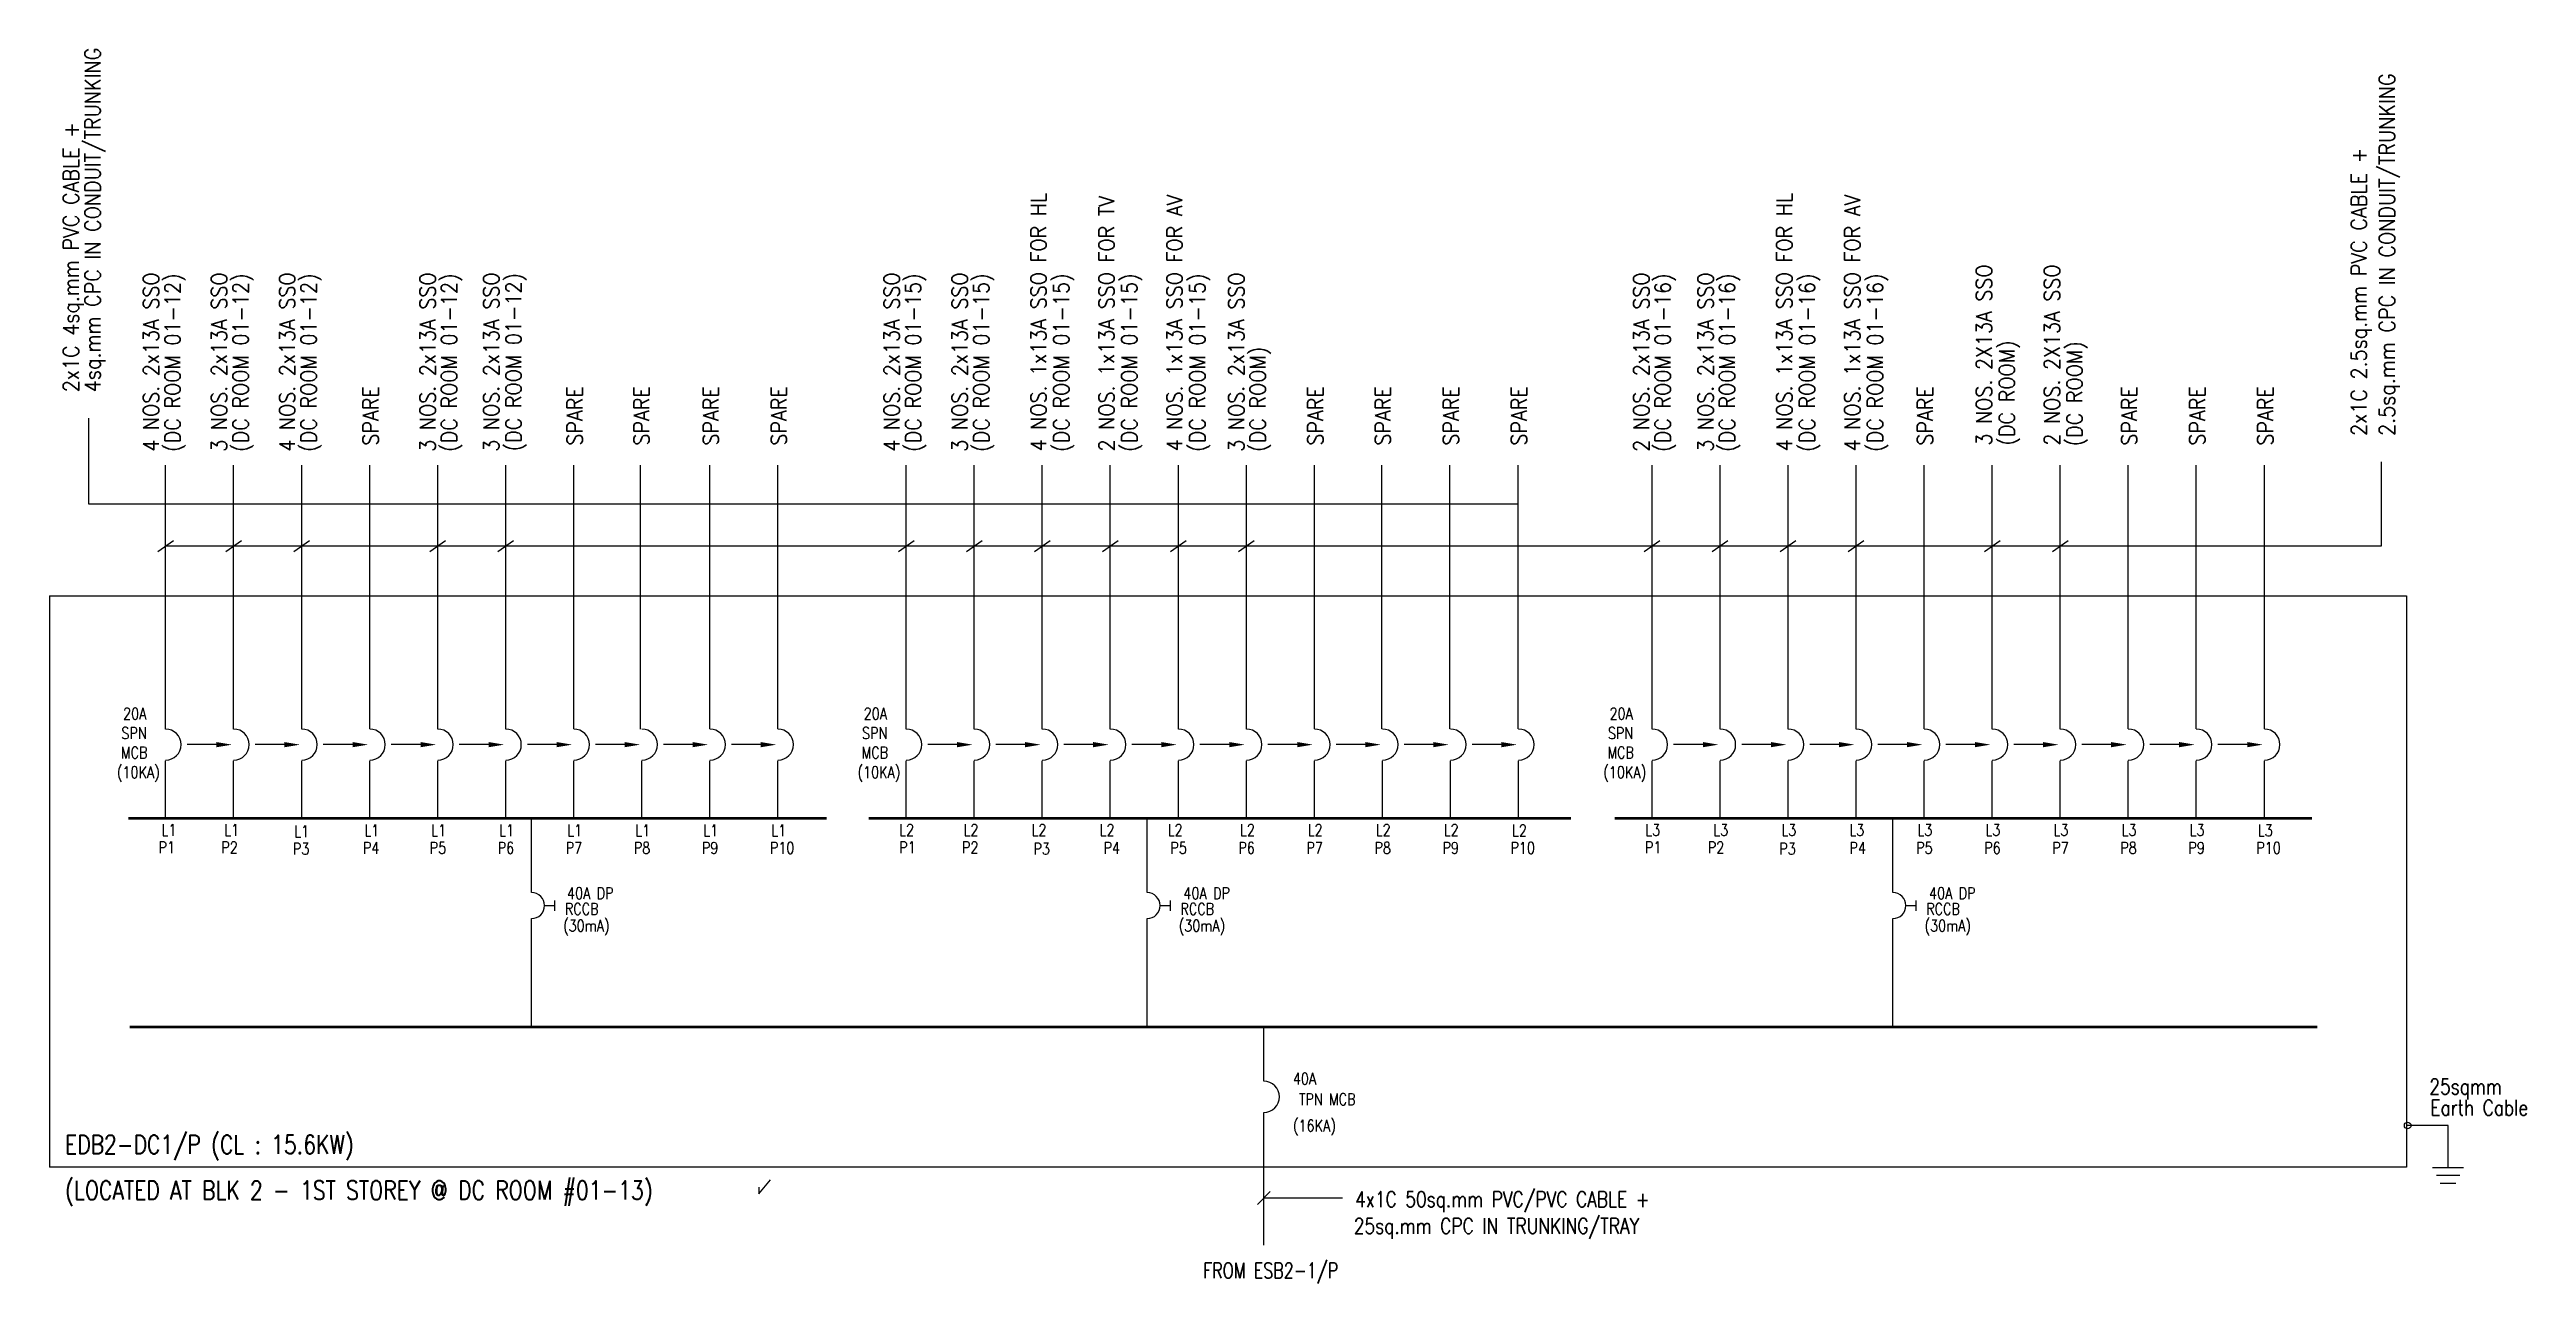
# Model space of a CAD drawing. Header units: millimetres. Extents: x 624049 to 847333, y 256790 to 538574.
# Drawn here: x 660544 to 708294, y 391305 to 415102 of the extents above; entities that cross this region are included whole.
import ezdxf
from ezdxf.enums import TextEntityAlignment as Align

# ---------------------------------------------------------------- set-up
doc = ezdxf.new("R2010")
doc.units = ezdxf.units.MM
doc.header["$LTSCALE"] = 0.01
doc.linetypes.add('DASHED', pattern=[19.05, 12.7, -6.35])
doc.linetypes.add('{ -E- }', pattern=[0])
doc.layers.add('E-_ELEC----_E-', color=3, linetype='Continuous')
doc.styles.add('100', font='romans.shx', dxfattribs={"width": 0.8, "height": 250})
doc.styles.add('A2', font='SIMPLEX.shx', dxfattribs={"width": 0.95, "height": 190})
doc.styles.add('PwNote', font='Romans.shx', dxfattribs={"width": 0.75, "bigfont": 'Special.shx'})
doc.styles.add('ROMANS', font='romans', dxfattribs={"width": 0.75})

msp = doc.modelspace()

# ---------------------------------------------------------------- texts
at = {"ltscale": 1.5, "style": 'A2', "width": 0.9}
for s, p in [('4sq.mm CPC IN CONDUIT/TRUNKING', (661524, 408494)), ('2.5sq.mm CPC IN CONDUIT/TRUNKING', (705755, 407652)), ('2x1C 4sq.mm PVC CABLE +', (661106, 408494)), ('2x1C 2.5sq.mm PVC CABLE +', (705213, 407652))]:
    msp.add_text(s, height=300, rotation=90, dxfattribs=at).set_placement(p)
for s, rotation, style, width, p in [('4 NOS. 1x13A SSO FOR HL', 90, 'A2', 0.9, (679759, 407350)), ('2 NOS. 1x13A SSO FOR TV', 90, 'A2', 0.9, (681071, 407350)), ('4 NOS. 1x13A SSO FOR AV', 90, 'A2', 0.9, (682382, 407350)), ('4 NOS. 1x13A SSO FOR HL', 90, 'A2', 0.9, (694137, 407350)), ('4 NOS. 1x13A SSO FOR AV', 90, 'A2', 0.9, (695449, 407350)), ('4 NOS. 2x13A SSO', 90, 'A2', 0.9, (662652, 407344)), ('(DC ROOM 01-12)', 90, 'A2', 0.9, (663065, 407344)), ('3 NOS. 2x13A SSO', 90, 'A2', 0.9, (663963, 407344)), ('(DC ROOM 01-12)', 90, 'A2', 0.9, (664377, 407344)), ('4 NOS. 2x13A SSO', 90, 'A2', 0.9, (665275, 407344)), ('(DC ROOM 01-12)', 90, 'A2', 0.9, (665688, 407344)), ('3 NOS. 2x13A SSO', 90, 'A2', 0.9, (667983, 407344)), ('(DC ROOM 01-12)', 90, 'A2', 0.9, (668397, 407344)), ('3 NOS. 2x13A SSO', 90, 'A2', 0.9, (669210, 407344)), ('(DC ROOM 01-12)', 90, 'A2', 0.9, (669638, 407353)), ('4 NOS. 2x13A SSO', 90, 'A2', 0.9, (676930, 407344)), ('(DC ROOM 01-15)', 90, 'A2', 0.9, (677343, 407344)), ('3 NOS. 2x13A SSO', 90, 'A2', 0.9, (678241, 407344)), ('(DC ROOM 01-15)', 90, 'A2', 0.9, (678655, 407344)), ('(DC ROOM 01-15)', 90, 'A2', 0.9, (680198, 407344)), ('(DC ROOM 01-15)', 90, 'A2', 0.9, (681509, 407344)), ('(DC ROOM 01-15)', 90, 'A2', 0.9, (682821, 407344)), ('3 NOS. 2x13A SSO', 90, 'A2', 0.9, (683573, 407344)), ('2 NOS. 2x13A SSO', 90, 'A2', 0.9, (691380, 407344)), ('(DC ROOM 01-16)', 90, 'A2', 0.9, (691793, 407344)), ('3 NOS. 2x13A SSO', 90, 'A2', 0.9, (692619, 407344)), ('(DC ROOM 01-16)', 90, 'A2', 0.9, (693033, 407344)), ('(DC ROOM 01-16)', 90, 'A2', 0.9, (694576, 407344)), ('(DC ROOM 01-16)', 90, 'A2', 0.9, (695887, 407344)), ('3 NOS. 2X13A SSO ', 90, 'A2', 0.9, (697986, 407463)), ('2 NOS. 2X13A SSO ', 90, 'A2', 0.9, (699298, 407463)), ('(DC ROOM)', 90, 'A2', 0.9, (683986, 407344)), ('(DC ROOM)', 90, 'A2', 0.9, (698427, 407465)), ('(DC ROOM)', 90, 'A2', 0.9, (699732, 407449)), ('SPARE', 90, 'A2', 0.9, (666884, 407463)), ('SPARE', 90, 'A2', 0.9, (670819, 407463)), ('SPARE', 90, 'A2', 0.9, (672105, 407464)), ('SPARE', 90, 'A2', 0.9, (673442, 407463)), ('SPARE', 90, 'A2', 0.9, (674754, 407463)), ('SPARE', 90, 'A2', 0.9, (685097, 407463)), ('SPARE', 90, 'A2', 0.9, (686398, 407463)), ('SPARE', 90, 'A2', 0.9, (687710, 407463)), ('SPARE', 90, 'A2', 0.9, (689022, 407463)), ('SPARE', 90, 'A2', 0.9, (696851, 407463)), ('SPARE', 90, 'A2', 0.9, (700786, 407463)), ('SPARE', 90, 'A2', 0.9, (702098, 407463)), ('SPARE', 90, 'A2', 0.9, (703410, 407463)), ('4x1C 50sq.mm PVC/PVC CABLE +', 360, 'PwNote', 0.8, (685714, 392779)), ('25sq.mm CPC IN TRUNKING/TRAY', 360, 'PwNote', 0.8, (685688, 392264))]:
    msp.add_text(s, height=300, rotation=rotation, dxfattribs=dict(style=style, width=width)).set_placement(p)
for s, height, style, width, p in [('20A', 225, '100', 0.8, (661962, 402181)), ('20A', 225, '100', 0.8, (676240, 402181)), ('20A', 225, '100', 0.8, (690618, 402181)), ('MCB', 225, '100', 0.8, (661921, 401431)), ('SPN', 225, '100', 0.8, (661930, 401806)), ('MCB', 225, '100', 0.8, (676199, 401431)), ('SPN', 225, '100', 0.8, (676208, 401806)), ('MCB', 225, '100', 0.8, (690577, 401431)), ('SPN', 225, '100', 0.8, (690586, 401806)), ('(10KA)', 225, '100', 0.8, (661842, 401052)), ('(10KA)', 225, '100', 0.8, (676120, 401052)), ('(10KA)', 225, '100', 0.8, (690498, 401052)), ('L1', 225, '100', 0.8, (662703, 399937)), ('L1', 225, '100', 0.8, (663913, 399937)), ('L1', 225, '100', 0.8, (666615, 399929)), ('L1', 225, '100', 0.8, (667902, 399929)), ('L1', 225, '100', 0.8, (669213, 399929)), ('L1', 225, '100', 0.8, (670525, 399929)), ('L1', 225, '100', 0.8, (671837, 399929)), ('L1', 225, '100', 0.8, (673148, 399929)), ('L1', 225, '100', 0.8, (674460, 399929)), ('L2', 225, '100', 0.8, (676925, 399937)), ('L2', 225, '100', 0.8, (678166, 399937)), ('L2', 225, '100', 0.8, (679477, 399937)), ('L2', 225, '100', 0.8, (680789, 399937)), ('L2', 225, '100', 0.8, (682101, 399937)), ('L2', 225, '100', 0.8, (683495, 399937)), ('L2', 225, '100', 0.8, (684800, 399937)), ('L2', 225, '100', 0.8, (686112, 399937)), ('L2', 225, '100', 0.8, (687423, 399937)), ('L2', 225, '100', 0.8, (688738, 399929)), ('L3', 225, '100', 0.8, (691308, 399937)), ('L3', 225, '100', 0.8, (692620, 399937)), ('L3', 225, '100', 0.8, (693932, 399937)), ('L3', 225, '100', 0.8, (695243, 399937)), ('L3', 225, '100', 0.8, (696555, 399937)), ('L3', 225, '100', 0.8, (697867, 399937)), ('L3', 225, '100', 0.8, (699178, 399937)), ('L3', 225, '100', 0.8, (700490, 399937)), ('L3', 225, '100', 0.8, (701801, 399937)), ('L3', 225, '100', 0.8, (703116, 399929)), ('P1', 225, '100', 0.8, (662646, 399601)), ('P2', 225, '100', 0.8, (663857, 399601)), ('P3', 225, '100', 0.8, (665235, 399576)), ('L1', 225, '100', 0.8, (665263, 399913)), ('P4', 225, '100', 0.8, (666586, 399593)), ('P5', 225, '100', 0.8, (667873, 399593)), ('P6', 225, '100', 0.8, (669185, 399593)), ('P7', 225, '100', 0.8, (670496, 399593)), ('P8', 225, '100', 0.8, (671808, 399593)), ('P9', 225, '100', 0.8, (673120, 399593)), ('P10', 225, '100', 0.8, (674431, 399593)), ('P1', 225, '100', 0.8, (676924, 399601)), ('P2', 225, '100', 0.8, (678135, 399601)), ('P3', 225, '100', 0.8, (679513, 399576)), ('P4', 225, '100', 0.8, (680864, 399593)), ('P5', 225, '100', 0.8, (682151, 399593)), ('P6', 225, '100', 0.8, (683463, 399593)), ('P7', 225, '100', 0.8, (684774, 399593)), ('P8', 225, '100', 0.8, (686086, 399593)), ('P9', 225, '100', 0.8, (687398, 399593)), ('P10', 225, '100', 0.8, (688709, 399593)), ('P1', 225, '100', 0.8, (691302, 399601)), ('P2', 225, '100', 0.8, (692513, 399601)), ('P3', 225, '100', 0.8, (693891, 399576)), ('P4', 225, '100', 0.8, (695242, 399593)), ('P5', 225, '100', 0.8, (696529, 399593)), ('P6', 225, '100', 0.8, (697841, 399593)), ('P7', 225, '100', 0.8, (699152, 399593)), ('P8', 225, '100', 0.8, (700464, 399593)), ('P9', 225, '100', 0.8, (701776, 399593)), ('P10', 225, '100', 0.8, (703087, 399593)), ('FROM ESB2-1/P', 300, 'PwNote', 0.75, (682785, 391405))]:
    msp.add_text(s, height=height, dxfattribs=dict(style=style, width=width)).set_placement(p)
at = {"width": 0.8}
for s, height, style, p in [('40A DP ', 225, '100', (671031, 398831)), ('40A DP ', 225, '100', (682913, 398831)), ('40A DP ', 225, '100', (697287, 398831)), ('(30mA)', 225, '100', (670892, 398188)), ('RCCB', 225, '100', (670803, 398529)), ('(30mA)', 225, '100', (682759, 398188)), ('RCCB', 225, '100', (682669, 398529)), ('(30mA)', 225, '100', (697137, 398188)), ('RCCB', 225, '100', (697047, 398529)), ('40A ', 225, '100', (684799, 395254)), ('TPN MCB', 225, '100', (685176, 394859)), ('25sqmm ', 300, 'ROMANS', (707204, 395052)), ('(16KA)', 225, '100', (684928, 394331)), ('Earth Cable', 300, 'ROMANS', (707384, 394694))]:
    msp.add_text(s, height=height, dxfattribs=dict(at, style=style)).set_placement(p, align=Align.MIDDLE)
at = {"ltscale": 1.5, "style": 'PwNote', "width": 0.8}
for s, p in [('EDB2-DC1/P (CL : 15.6KW)', (660842, 393805)), ('(LOCATED AT BLK 2 - 1ST STOREY @ DC ROOM #01-13)', (660842, 392923))]:
    msp.add_text(s, height=360, dxfattribs=at).set_placement(p)

# ---------------------------------------------------------------- linework, layer by layer
at = {"linetype": '{ -E- }'}
for p, q in [((662781, 401996), (662781, 407086)), ((664093, 401996), (664093, 407086)), ((665405, 401996), (665405, 407086)), ((668028, 401996), (668028, 407086)), ((669339, 401996), (669339, 407086)), ((677059, 401996), (677059, 407086)), ((678371, 401996), (678371, 407086)), ((679683, 401996), (679683, 407086)), ((680994, 401996), (680994, 407086)), ((682306, 401996), (682306, 407086)), ((683617, 401996), (683617, 407086)), ((691437, 401996), (691437, 407086)), ((692749, 401996), (692749, 407086)), ((694061, 401996), (694061, 407086)), ((695372, 401996), (695372, 407086)), ((697995, 401996), (697995, 407086)), ((699307, 401996), (699307, 407086)), ((683953, 395205), (683953, 396251)), ((683953, 392045), (683953, 394604)), ((706783, 394349), (706004, 394349))]:
    msp.add_line(p, q, dxfattribs=at)
at = {"linetype": 'DASHED', "ltscale": 10}
for p, q in [((666716, 401996), (666716, 407086)), ((670651, 401996), (670651, 407086)), ((671938, 401997), (671938, 407087)), ((673274, 401996), (673274, 407086)), ((674586, 401996), (674586, 407086)), ((684929, 401996), (684929, 407086)), ((686231, 401996), (686231, 407086)), ((687542, 401996), (687542, 407086)), ((688854, 401996), (688854, 407086)), ((696684, 401996), (696684, 407086)), ((700619, 401996), (700619, 407086)), ((701930, 401996), (701930, 407086)), ((703242, 401996), (703242, 407086))]:
    msp.add_line(p, q, dxfattribs=at)
for p, q in [((662630, 405422), (662932, 405631)), ((663942, 405422), (664244, 405631)), ((665254, 405422), (665555, 405631)), ((667877, 405422), (668179, 405631)), ((669189, 405422), (669490, 405631)), ((676908, 405422), (677210, 405631)), ((678220, 405422), (678522, 405631)), ((679532, 405422), (679833, 405631)), ((680843, 405422), (681145, 405631)), ((682155, 405422), (682457, 405631)), ((683467, 405422), (683768, 405631)), ((691286, 405422), (691588, 405631)), ((692598, 405422), (692900, 405631)), ((693910, 405422), (694211, 405631)), ((695221, 405422), (695523, 405631)), ((697845, 405422), (698146, 405631)), ((699156, 405422), (699458, 405631)), ((663762, 401696), (663197, 401696)), ((665073, 401696), (664509, 401696)), ((666385, 401696), (665820, 401696)), ((667697, 401696), (667132, 401696)), ((669008, 401696), (668444, 401696)), ((670320, 401696), (669755, 401696)), ((671632, 401696), (671067, 401696)), ((672943, 401696), (672379, 401696)), ((674255, 401696), (673690, 401696)), ((678040, 401696), (677475, 401696)), ((679351, 401696), (678787, 401696)), ((680663, 401696), (680098, 401696)), ((681975, 401696), (681410, 401696)), ((683286, 401696), (682722, 401696)), ((684598, 401696), (684033, 401696)), ((685910, 401696), (685345, 401696)), ((687221, 401696), (686657, 401696)), ((688533, 401696), (687968, 401696)), ((692418, 401696), (691853, 401696)), ((693729, 401696), (693165, 401696)), ((695041, 401696), (694476, 401696)), ((696353, 401696), (695788, 401696)), ((697664, 401696), (697100, 401696)), ((698976, 401696), (698411, 401696)), ((700288, 401696), (699723, 401696)), ((701599, 401696), (701035, 401696)), ((702911, 401696), (702346, 401696)), ((662781, 400277), (662781, 401384)), ((664093, 400277), (664093, 401384)), ((665405, 400277), (665405, 401384)), ((666716, 400277), (666716, 401384)), ((668028, 400277), (668028, 401384)), ((669339, 400277), (669339, 401384)), ((670651, 400277), (670651, 401384)), ((671963, 400277), (671963, 401384)), ((673274, 400277), (673274, 401384)), ((674586, 400277), (674586, 401384)), ((677059, 400277), (677059, 401384)), ((678371, 400277), (678371, 401384)), ((679683, 400277), (679683, 401384)), ((680994, 400277), (680994, 401384)), ((682306, 400277), (682306, 401384)), ((683617, 400277), (683617, 401384)), ((684929, 400277), (684929, 401384)), ((686241, 400277), (686241, 401384)), ((687552, 400277), (687552, 401384)), ((688864, 400277), (688864, 401384)), ((691437, 400277), (691437, 401384)), ((692749, 400277), (692749, 401384)), ((694061, 400277), (694061, 401384)), ((695372, 400277), (695372, 401384)), ((696684, 400277), (696684, 401384)), ((697995, 400277), (697995, 401384)), ((699307, 400277), (699307, 401384)), ((700619, 400277), (700619, 401384)), ((701930, 400277), (701930, 401384)), ((703242, 400277), (703242, 401384)), ((669837, 398842), (669837, 400277)), ((681703, 398842), (681703, 400277)), ((696081, 398842), (696081, 400277)), ((669837, 396251), (669837, 398342)), ((670087, 398592), (670287, 398592)), ((670287, 398492), (670287, 398692)), ((681703, 396251), (681703, 398342)), ((681953, 398592), (682153, 398592)), ((682153, 398492), (682153, 398692)), ((696081, 396251), (696081, 398342)), ((696331, 398592), (696531, 398592)), ((696531, 398492), (696531, 398692)), ((706783, 393542), (706783, 394349)), ((706483, 393542), (707083, 393542)), ((683828, 392827), (684078, 393077)), ((706558, 393392), (707008, 393392)), ((706633, 393242), (706933, 393242)), ((685472, 392952), (683953, 392952))]:
    msp.add_line(p, q)
at = {"linetype": '{ -E- }', "ltscale": 1.5}
for p, q in [((660544, 404563), (705981, 404563)), ((705981, 393549), (660544, 393549))]:
    msp.add_line(p, q, dxfattribs=at)
at = {"linetype": '{ -E- }'}
for points in [[(688854, 406333), (661302, 406333), (661302, 407995)], [(662781, 405527), (705501, 405527), (705501, 407152)]]:
    msp.add_lwpolyline(points, dxfattribs=at)
at = {"linetype": '{ -E- }', "ltscale": 1.5}
for points in [[(660544, 404563), (660544, 393549)], [(705981, 404563), (705981, 393549)]]:
    msp.add_lwpolyline(points, dxfattribs=at)
at = {"const_width": 50}
for points in [[(662060, 400277), (675528, 400277)], [(676338, 400277), (689878, 400277)], [(690716, 400277), (704162, 400277)], [(662091, 396251), (704261, 396251)]]:
    msp.add_lwpolyline(points, dxfattribs=at)
msp.add_circle((706004, 394349), 63.8)
for centre, radius in [((662781, 401696), 300), ((664093, 401696), 300), ((665405, 401696), 300), ((666716, 401696), 300), ((668028, 401696), 300), ((669339, 401696), 300), ((670651, 401696), 300), ((671963, 401696), 300), ((673274, 401696), 300), ((674586, 401696), 300), ((677059, 401696), 300), ((678371, 401696), 300), ((679683, 401696), 300), ((680994, 401696), 300), ((682306, 401696), 300), ((683617, 401696), 300), ((684929, 401696), 300), ((686241, 401696), 300), ((687552, 401696), 300), ((688864, 401696), 300), ((691437, 401696), 300), ((692749, 401696), 300), ((694061, 401696), 300), ((695372, 401696), 300), ((696684, 401696), 300), ((697995, 401696), 300), ((699307, 401696), 300), ((700619, 401696), 300), ((701930, 401696), 300), ((703242, 401696), 300), ((669837, 398592), 250), ((681703, 398592), 250), ((696081, 398592), 250), ((683953, 394904), 300)]:
    msp.add_arc(centre, radius, 270, 90)
for points in [[(663762, 401746), (664062, 401696), (663762, 401646)], [(665073, 401746), (665373, 401696), (665073, 401646)], [(666385, 401746), (666685, 401696), (666385, 401646)], [(667697, 401746), (667997, 401696), (667697, 401646)], [(669008, 401746), (669308, 401696), (669008, 401646)], [(670320, 401746), (670620, 401696), (670320, 401646)], [(671632, 401746), (671932, 401696), (671632, 401646)], [(672943, 401746), (673243, 401696), (672943, 401646)], [(674255, 401746), (674555, 401696), (674255, 401646)], [(678040, 401746), (678340, 401696), (678040, 401646)], [(679351, 401746), (679651, 401696), (679351, 401646)], [(680663, 401746), (680963, 401696), (680663, 401646)], [(681975, 401746), (682275, 401696), (681975, 401646)], [(683286, 401746), (683586, 401696), (683286, 401646)], [(684598, 401746), (684898, 401696), (684598, 401646)], [(685910, 401746), (686210, 401696), (685910, 401646)], [(687221, 401746), (687521, 401696), (687221, 401646)], [(688533, 401746), (688833, 401696), (688533, 401646)], [(692418, 401746), (692718, 401696), (692418, 401646)], [(693729, 401746), (694029, 401696), (693729, 401646)], [(695041, 401746), (695341, 401696), (695041, 401646)], [(696353, 401746), (696653, 401696), (696353, 401646)], [(697664, 401746), (697964, 401696), (697664, 401646)], [(698976, 401746), (699276, 401696), (698976, 401646)], [(700288, 401746), (700588, 401696), (700288, 401646)], [(701599, 401746), (701899, 401696), (701599, 401646)], [(702911, 401746), (703211, 401696), (702911, 401646)]]:
    msp.add_solid(points)
at = {"layer": 'E-_ELEC----_E-', "color": 3}
msp.add_lwpolyline([(674220, 393161), (674220, 393035), (674440, 393305)], dxfattribs=at)

msp.set_redraw_order([(e.dxf.handle, doc.entitydb.next_handle()) for e in msp.query("TEXT MTEXT ATTDEF DIMENSION ARC_DIMENSION")])  # texts and dimensions are drawn at this point

doc.saveas('drawing.dxf')
